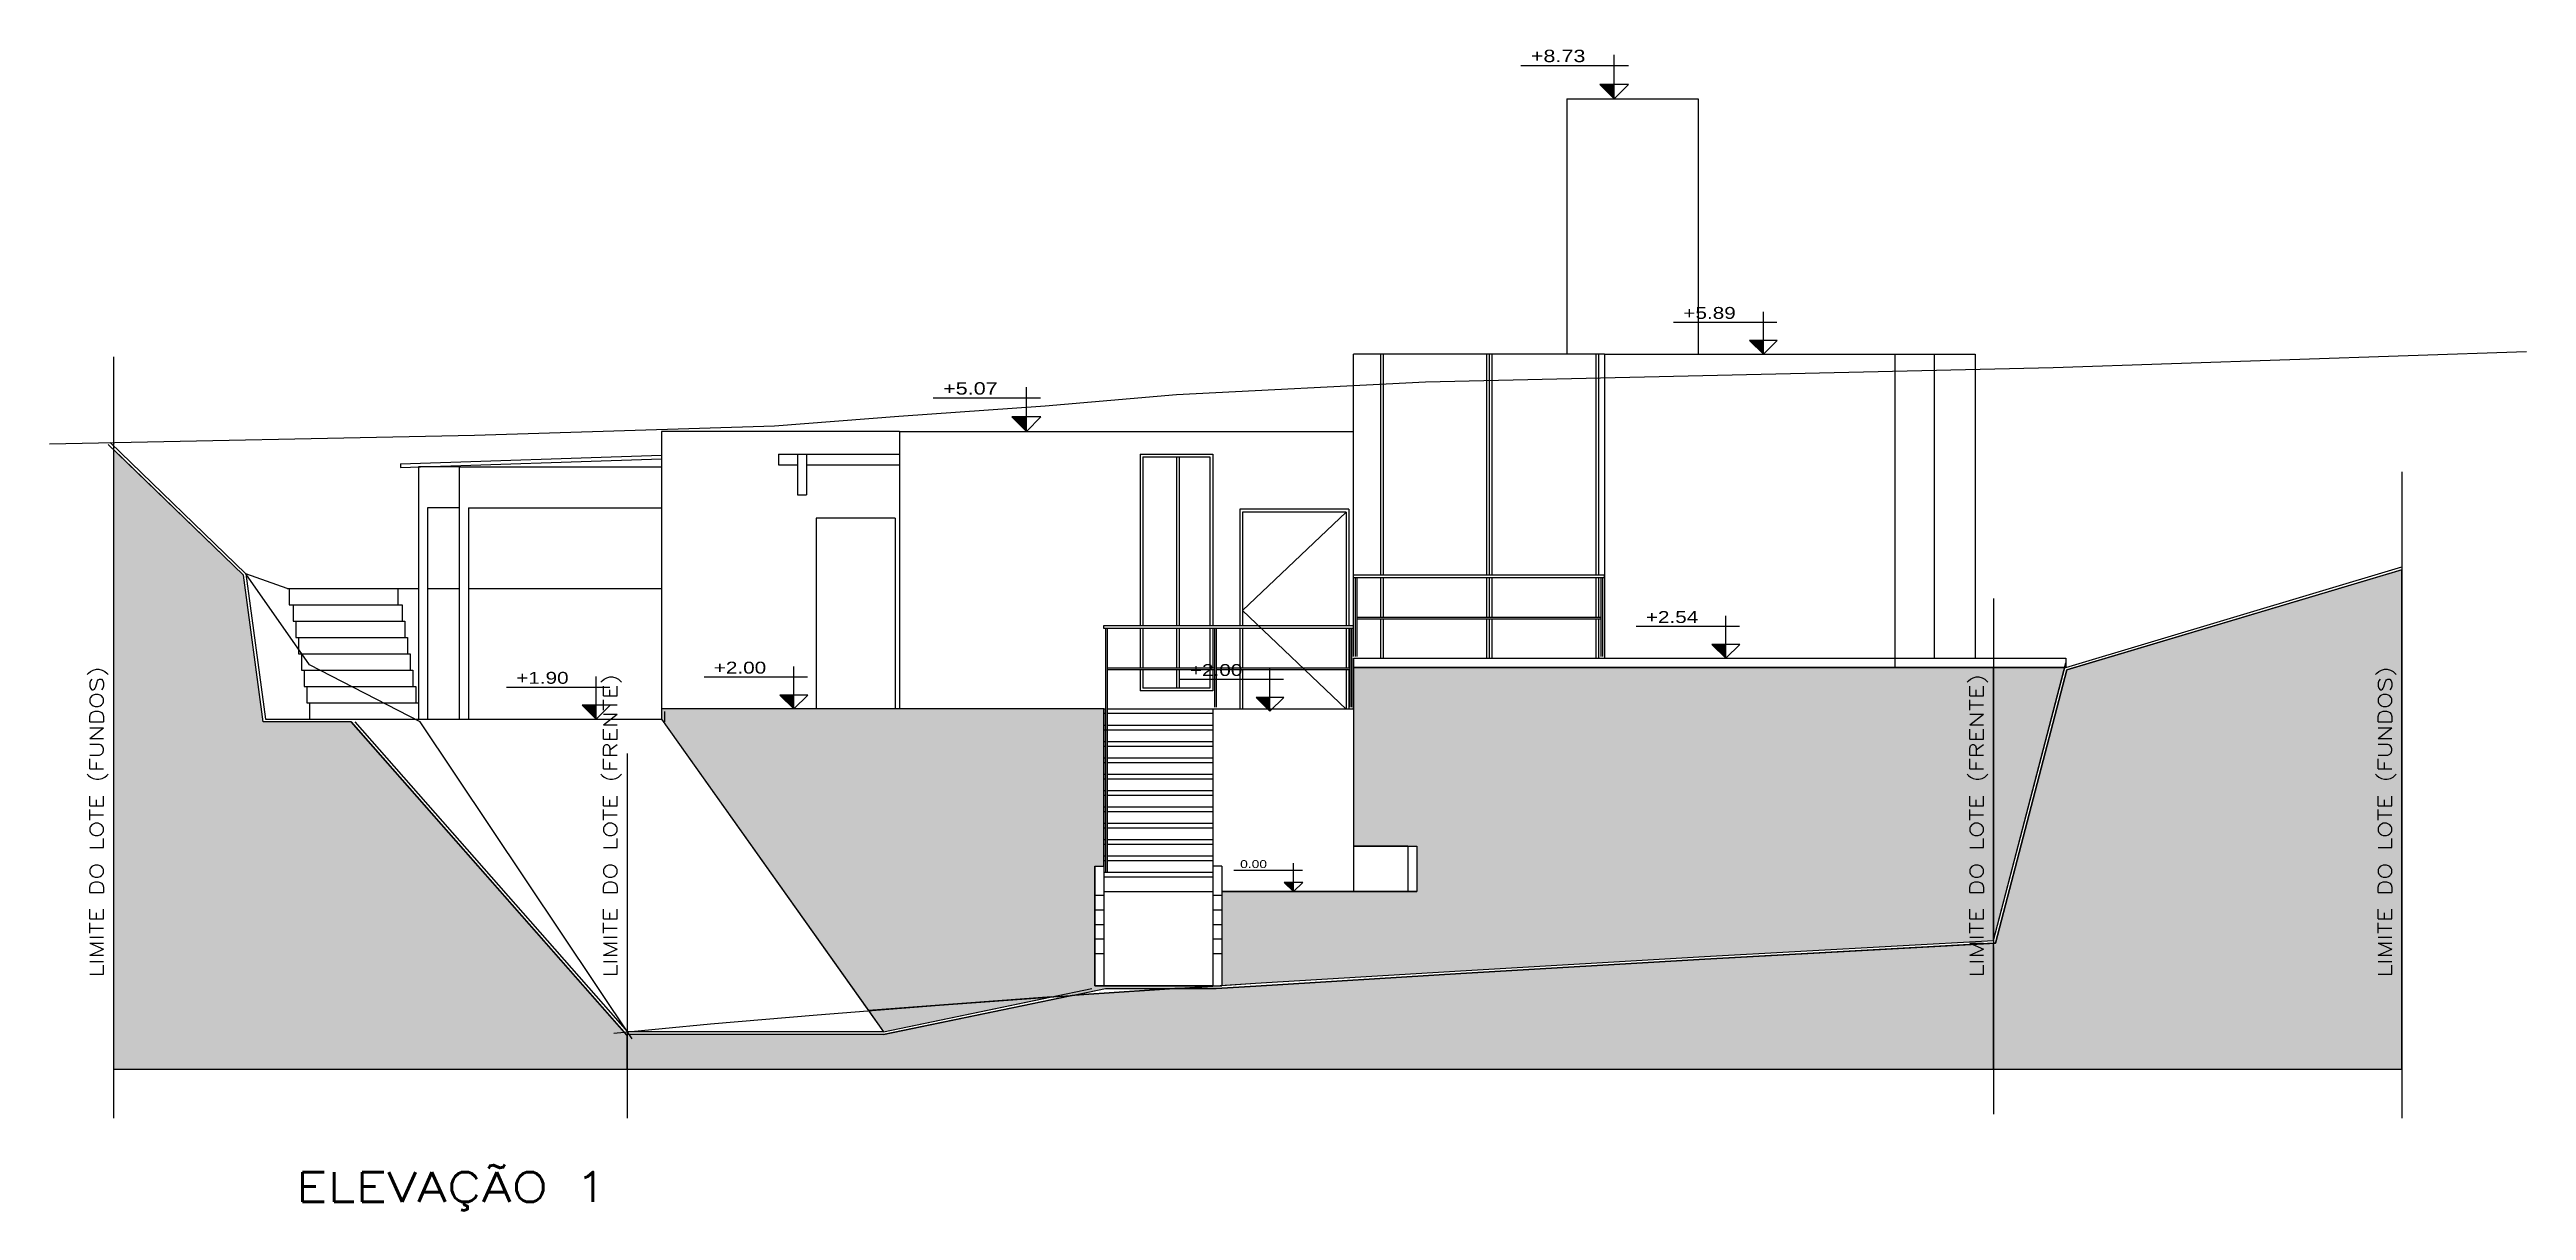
# Model space of a CAD drawing. Extents: x 285 to 405, y 94 to 191.
# Drawn here: x 287.02 to 314.31, y 141.51 to 154.3 of the extents above; entities that cross this region are included whole.
import ezdxf

# ---------------------------------------------------------------- set-up
doc = ezdxf.new("R2010")
doc.units = 0
doc.linetypes.add('HIDDEN', pattern=[9.525, 6.35, -3.175])
doc.layers.get('0').update_dxf_attribs({"linetype": 'CONTINUOUS'})
for name, color, linetype in [('A-CURVA', 11, 'CONTINUOUS'), ('A-LINE-10', 1, 'CONTINUOUS'), ('A-LINE-20', 2, 'CONTINUOUS'), ('A-LINE-30', 3, 'CONTINUOUS'), ('A-LINE-50', 5, 'CONTINUOUS'), ('COTAS', 3, 'CONTINUOUS'), ('G-HAT-20', 232, 'CONTINUOUS'), ('T-TEXT-30', 3, 'CONTINUOUS'), ('T-TEXT-60', 6, 'CONTINUOUS')]:
    doc.layers.add(name, color=color, linetype=linetype)
doc.styles.add('75-175', font='romans.shx', dxfattribs={"width": 1.3, "height": 0.328125})
doc.styles.add('75-80', font='romans.shx', dxfattribs={"width": 1.3, "height": 0.15})
doc.styles.add('80', font='BRASIL.SHX', dxfattribs={"width": 1.3, "height": 0.0875})

msp = doc.modelspace()

# ---------------------------------------------------------------- texts
at = {"layer": 'T-TEXT-30', "ltscale": 0.0005, "style": '75-80', "width": 1.3}
for s, p in [('LIMITE DO LOTE (FUNDOS)', (287.6153, 144.0831)), ('LIMITE DO LOTE (FRENTE)', (293.2738, 144.0831)), ('LIMITE DO LOTE (FRENTE)', (308.3275, 144.0831)), ('LIMITE DO LOTE (FUNDOS)', (312.8263, 144.0831))]:
    msp.add_text(s, height=0.15, rotation=90, dxfattribs=at).set_placement(p)
at = {"layer": 'T-TEXT-60', "ltscale": 0.0005, "style": '75-175', "width": 1.3}
msp.add_text('ELEVAÇÃO 1', height=0.32812, dxfattribs=at).set_placement((289.7352, 141.6085))

# ---------------------------------------------------------------- blocks, each defined once
blk = doc.blocks.new('NIVEL-C')
at = {"color": 1}
for p, q in [((-0.1, 0.233), (0.659, 0.233)), ((0, 0), (0, 0.312)), ((-0.102, 0.102), (0.102, 0.102)), ((0, 0), (-0.102, 0.102)), ((0, 0), (0.102, 0.102))]:
    blk.add_line(p, q, dxfattribs=at)
blk.add_solid([(0, 0.102), (0, 0), (0, 0.102), (0.102, 0.102)], dxfattribs=at)
at = {"color": 2, "style": '80', "width": 1.3}
blk.add_attdef('NIVEL', (0.1, 0.259), '', height=0.0875, dxfattribs=at)

# ---------------------------------------------------------------- hatches: boundary and pattern name
at = {"layer": 'A-LINE-10'}
h = msp.add_hatch(dxfattribs=at)
h.set_pattern_fill('AR-SAND', color=94, scale=0.005, style=0)
h.set_pattern_definition([(37.5, (262.69683, 74.73291), (-0.00800016, 0.2447066), [0, -0.19304, 0, -0.2159, 0, -0.206375]), (7.5, (262.69683, 74.7329), (0.2247616, 0.3584126), [0, -0.10414, 0, -0.17399, 0, -0.066675]), (327.5, (262.54062, 74.73291), (0.3954962, 0.0007186), [0, -0.0635, 0, -0.2286, 0, -0.29845]), (317.5, (262.54062, 74.7329), (0.3817782, 0.1114647), [0, -0.03175, 0, -0.14986, 0, -0.17145])])
h.paths.add_polyline_path([(301.386, 147.4974), (301.386, 147.0274), (301.386, 145.5274), (301.986, 145.5274), (302.086, 145.5274), (302.086, 145.0274), (301.386, 145.0274), (299.936, 145.0274), (299.936, 143.9927), (300.3087, 144.0173), (302.5672, 144.1562), (305.256, 144.3123), (308.4388, 144.4886), (308.4388, 147.4974)])
h.paths.add_polyline_path([(308.4388, 147.4974), (308.4388, 144.4886), (309.2229, 147.4974)])
h.paths.add_polyline_path([(296.0427, 143.7159), (296.8275, 143.778), (298.2884, 143.883), (298.6543, 143.9586), (299.4205, 143.9586), (299.836, 143.986), (299.836, 143.9886), (298.536, 143.9886), (298.536, 145.3074), (298.636, 145.3074), (298.636, 147.039), (298.636, 147.039), (298.636, 147.0397), (293.7649, 147.0397), (293.7649, 146.9274)])
h.paths.add_polyline_path([(296.0427, 143.7159), (296.2074, 143.4838), (298.0609, 143.8667), (296.8275, 143.778)])
at = {"layer": 'G-HAT-20'}
h = msp.add_hatch(color=256, dxfattribs=at)
h.paths.add_polyline_path([(308.4388, 144.3696), (308.4388, 143.0697), (312.9376, 143.0697), (312.9376, 148.5734), (309.2466, 147.4693)])
h.paths.add_polyline_path([(308.4388, 143.0697), (308.4388, 144.4585), (305.2577, 144.2823), (302.569, 144.1263), (300.3106, 143.9873), (299.8755, 143.9586), (299.4205, 143.9586), (298.4167, 143.8922), (298.2884, 143.883), (296.2104, 143.4538), (293.3851, 143.4538), (293.3851, 143.0697)])
h.paths.add_polyline_path([(293.3851, 143.0697), (293.3851, 143.4423), (290.3452, 146.8974), (289.3727, 146.8974), (289.1568, 148.5131), (287.7266, 149.8966), (287.7266, 143.0697)])

# ---------------------------------------------------------------- linework, layer by layer
at = {"layer": 'A-CURVA'}
for points in [[(287.0208, 149.9609), (291.7021, 150.0573), (295.0079, 150.1586), (296.3789, 150.2651), (297.9906, 150.3797), (299.436, 150.5053), (302.1823, 150.645), (309.0974, 150.8019), (314.3107, 150.9786)], [(293.4397, 143.4061), (291.1058, 146.8974), (289.8851, 147.5274), (289.1851, 148.5274), (287.6891, 149.9747)], [(293.2395, 143.4679), (294.3026, 143.569), (295.4774, 143.6713), (296.8275, 143.778), (298.4167, 143.8922), (300.3087, 144.0173), (302.5672, 144.1562), (305.256, 144.3123), (308.4388, 144.4886)]]:
    msp.add_lwpolyline(points, dxfattribs=at)
at = {"layer": 'A-LINE-10'}
for p, q in [((287.7266, 150.9181), (287.7266, 142.5311)), ((304.151, 150.9474), (301.686, 150.9474)), ((301.716, 150.9474), (301.716, 148.5157)), ((302.856, 148.5157), (302.856, 150.9474)), ((302.886, 148.5157), (302.886, 150.9474)), ((302.916, 148.5157), (302.916, 150.9474)), ((304.056, 150.9474), (304.056, 148.5157)), ((304.086, 150.9474), (304.086, 148.5157)), ((307.351, 150.9474), (308.236, 150.9474)), ((307.786, 150.9474), (307.786, 147.5974)), ((308.236, 150.9474), (308.236, 147.5974)), ((293.7649, 150.0974), (293.7649, 147.0397)), ((296.386, 150.0974), (293.7649, 150.0974)), ((290.8864, 149.7395), (293.7633, 149.8364)), ((295.051, 149.8474), (295.051, 149.7274)), ((295.051, 149.8474), (296.386, 149.8474)), ((295.261, 149.8474), (295.261, 149.3974)), ((295.361, 149.8474), (295.361, 149.3974)), ((299.036, 149.8474), (299.036, 147.9574)), ((299.036, 149.8474), (299.836, 149.8474)), ((299.836, 149.8474), (299.836, 147.9574)), ((290.8864, 149.7395), (290.888, 149.6995)), ((290.888, 149.6995), (293.7649, 149.7964)), ((291.5351, 149.7051), (291.0851, 149.7051)), ((291.0851, 149.7051), (291.0851, 147.1074)), ((291.5351, 149.7051), (291.5351, 146.9274)), ((291.5351, 149.7051), (293.7649, 149.7051)), ((295.051, 149.7274), (295.261, 149.7274)), ((295.361, 149.7274), (296.386, 149.7274)), ((299.066, 149.8174), (299.806, 149.8174)), ((299.066, 149.8174), (299.066, 147.9574)), ((299.436, 149.8174), (299.436, 147.9574)), ((299.466, 149.8174), (299.466, 147.9574)), ((299.806, 149.8174), (299.806, 147.9574)), ((312.9376, 149.6526), (312.9376, 142.5311)), ((295.261, 149.3974), (295.361, 149.3974)), ((291.1851, 149.2551), (291.1851, 146.9274)), ((291.5351, 149.2551), (291.1851, 149.2551)), ((291.5351, 149.2551), (291.5351, 149.2551)), ((291.6351, 149.2551), (291.6351, 146.9274)), ((291.6351, 149.2551), (293.7649, 149.2551)), ((295.466, 149.1397), (295.466, 147.0397)), ((296.336, 149.1397), (295.466, 149.1397)), ((296.336, 149.1397), (296.336, 147.0397)), ((300.1344, 149.239), (300.1344, 147.9574)), ((301.336, 149.239), (300.1344, 149.239)), ((300.1644, 149.209), (300.1644, 147.9574)), ((301.306, 149.209), (300.1644, 149.209)), ((301.306, 149.209), (301.306, 147.9574)), ((301.336, 149.239), (301.336, 147.9574)), ((289.6397, 148.3674), (289.1851, 148.5274)), ((289.1851, 148.5274), (289.399, 146.9274)), ((301.716, 148.4857), (301.716, 148.0507)), ((302.856, 148.0507), (302.856, 148.4857)), ((302.886, 148.0507), (302.886, 148.4857)), ((302.916, 148.0507), (302.916, 148.4857)), ((304.056, 148.4857), (304.056, 148.0507)), ((304.086, 148.4857), (304.086, 148.0507)), ((309.236, 147.4974), (312.9376, 148.6047)), ((289.6397, 148.3674), (289.6597, 148.3674)), ((289.6597, 148.3674), (289.6597, 148.1874)), ((289.6597, 148.3674), (290.8597, 148.3674)), ((289.6597, 148.1874), (290.9051, 148.1874)), ((289.6851, 148.1874), (289.7051, 148.1874)), ((289.7051, 148.1874), (289.7051, 148.0074)), ((290.8397, 148.3674), (290.8597, 148.3674)), ((290.8597, 148.3674), (290.8597, 148.1874)), ((290.8597, 148.3674), (291.0851, 148.3674)), ((290.8851, 148.1874), (290.9051, 148.1874)), ((290.9051, 148.1874), (290.9051, 148.0074)), ((291.1851, 148.3674), (291.5351, 148.3674)), ((291.6351, 148.3674), (293.7649, 148.3674)), ((308.4388, 148.257), (308.4388, 142.5769)), ((289.7051, 148.0074), (289.7351, 148.0074)), ((289.7351, 148.0074), (289.7351, 147.8274)), ((289.7351, 148.0074), (290.9051, 148.0074)), ((290.9051, 148.0074), (290.9351, 148.0074)), ((290.9351, 148.0074), (290.9351, 147.8274)), ((299.036, 147.9274), (299.036, 147.493)), ((299.066, 147.9274), (299.066, 147.493)), ((299.436, 147.9274), (299.436, 147.493)), ((299.466, 147.9274), (299.466, 147.493)), ((299.806, 147.9274), (299.806, 147.493)), ((299.836, 147.9574), (299.836, 147.958)), ((299.836, 147.9274), (299.836, 147.493)), ((300.1344, 147.9274), (300.1344, 147.4924)), ((300.1644, 147.9274), (300.1644, 147.4924)), ((301.306, 147.9274), (301.306, 147.4924)), ((301.336, 147.9274), (301.336, 147.4924)), ((301.716, 148.0307), (301.716, 147.5974)), ((302.856, 147.5974), (302.856, 148.0307)), ((302.886, 147.5974), (302.886, 148.0307)), ((302.916, 147.5974), (302.916, 148.0307)), ((304.056, 148.0307), (304.056, 147.5974)), ((304.086, 148.0307), (304.086, 147.5974)), ((289.7351, 147.8274), (289.7651, 147.8274)), ((289.7651, 147.8274), (289.7651, 147.6474)), ((289.7651, 147.8274), (290.9351, 147.8274)), ((289.7651, 147.6474), (289.7951, 147.6474)), ((289.7951, 147.6474), (289.7951, 147.4674)), ((289.7951, 147.6474), (290.9651, 147.6474)), ((290.9351, 147.8274), (290.9651, 147.8274)), ((290.9651, 147.8274), (290.9651, 147.6474)), ((290.9651, 147.6474), (290.9951, 147.6474)), ((290.9951, 147.6474), (290.9951, 147.4674)), ((289.7951, 147.4674), (289.8251, 147.4674)), ((289.8251, 147.4674), (289.8251, 147.2874)), ((289.8251, 147.4674), (290.9951, 147.4674)), ((290.9951, 147.4674), (291.0251, 147.4674)), ((291.0251, 147.4674), (291.0251, 147.2874)), ((299.036, 147.473), (299.036, 147.239)), ((299.066, 147.473), (299.066, 147.269)), ((299.436, 147.473), (299.436, 147.269)), ((299.466, 147.473), (299.466, 147.269)), ((299.806, 147.473), (299.806, 147.269)), ((299.836, 147.473), (299.836, 147.239)), ((300.1344, 147.4724), (300.1344, 147.039)), ((300.1644, 147.4724), (300.1644, 147.039)), ((301.306, 147.4724), (301.306, 147.039)), ((301.336, 147.4724), (301.336, 147.039)), ((301.386, 147.4974), (309.236, 147.4974)), ((308.4388, 147.4974), (301.386, 147.4974)), ((307.351, 147.5974), (307.351, 147.4974)), ((308.4388, 144.4886), (309.236, 147.5474)), ((308.4388, 144.4886), (308.4388, 147.4974)), ((309.236, 147.5974), (309.236, 147.4974)), ((289.8251, 147.2874), (291.0551, 147.2874)), ((289.8551, 147.2874), (289.8551, 147.1074)), ((289.8551, 147.1074), (291.0851, 147.1074)), ((289.8851, 147.1074), (289.8851, 146.9274)), ((291.0551, 147.2874), (291.0551, 147.1074)), ((291.0851, 147.1074), (291.0851, 146.9274)), ((299.836, 147.239), (299.036, 147.239)), ((299.806, 147.269), (299.066, 147.269)), ((289.399, 146.9274), (293.7649, 146.9274)), ((290.3851, 146.8974), (293.3885, 143.4838)), ((291.5351, 146.9274), (291.6351, 146.9274)), ((298.636, 147.0397), (293.7649, 147.0397)), ((293.7649, 147.0397), (293.7649, 146.9274)), ((293.7649, 146.9274), (296.2074, 143.4838)), ((298.6552, 147.039), (298.636, 147.039)), ((298.6552, 146.989), (298.636, 146.989)), ((298.6552, 146.8574), (298.636, 146.8574)), ((299.836, 147.039), (298.6752, 147.039)), ((299.836, 146.989), (298.6752, 146.989)), ((299.836, 146.8574), (298.6752, 146.8574)), ((293.3851, 146.5482), (293.3851, 142.5311)), ((299.836, 146.8074), (298.636, 146.8074)), ((298.6552, 146.6774), (298.636, 146.6774)), ((298.6552, 146.6274), (298.636, 146.6274)), ((299.836, 146.6774), (298.6752, 146.6774)), ((299.836, 146.6274), (298.6752, 146.6274)), ((298.6552, 146.4974), (298.636, 146.4974)), ((298.6552, 146.4474), (298.636, 146.4474)), ((298.6552, 146.3174), (298.636, 146.3174)), ((299.836, 146.4974), (298.6752, 146.4974)), ((299.836, 146.4474), (298.6752, 146.4474)), ((299.836, 146.3174), (298.6752, 146.3174)), ((298.6552, 146.2674), (298.636, 146.2674)), ((298.6552, 146.1374), (298.636, 146.1374)), ((298.6552, 146.0874), (298.636, 146.0874)), ((299.836, 146.2674), (298.6752, 146.2674)), ((299.836, 146.1374), (298.6752, 146.1374)), ((299.836, 146.0874), (298.6752, 146.0874)), ((298.6552, 145.9574), (298.636, 145.9574)), ((298.6552, 145.9074), (298.636, 145.9074)), ((298.6552, 145.7774), (298.636, 145.7774)), ((299.836, 145.9574), (298.6752, 145.9574)), ((299.836, 145.9074), (298.6752, 145.9074)), ((299.836, 145.7774), (298.6752, 145.7774)), ((298.6552, 145.7274), (298.636, 145.7274)), ((298.6552, 145.5974), (298.636, 145.5974)), ((298.6552, 145.5474), (298.636, 145.5474)), ((299.836, 145.7274), (298.6752, 145.7274)), ((299.836, 145.5974), (298.6752, 145.5974)), ((299.836, 145.5474), (298.6752, 145.5474)), ((301.986, 145.5274), (301.386, 145.5274)), ((301.386, 145.5274), (301.986, 145.5274)), ((298.6552, 145.4174), (298.636, 145.4174)), ((298.6552, 145.3674), (298.636, 145.3674)), ((299.836, 145.2374), (298.636, 145.2374)), ((299.836, 145.1874), (298.636, 145.1874)), ((299.836, 145.4174), (298.6752, 145.4174)), ((299.836, 145.3674), (298.6752, 145.3674)), ((298.636, 145.0274), (299.836, 145.0274)), ((299.936, 145.0274), (301.386, 145.0274)), ((299.936, 145.0274), (299.936, 143.9927)), ((301.386, 145.0274), (302.086, 145.0274)), ((305.256, 144.3123), (308.4388, 144.4886)), ((300.3087, 144.0173), (302.5672, 144.1562)), ((302.5672, 144.1562), (305.256, 144.3123)), ((296.2074, 143.4838), (298.506, 143.9586)), ((298.536, 143.9886), (299.936, 143.9886)), ((299.936, 143.9927), (300.3087, 144.0173)), ((296.2074, 143.4838), (293.3885, 143.4838))]:
    msp.add_line(p, q, dxfattribs=at)
at = {"layer": 'A-LINE-10', "linetype": 'HIDDEN'}
for p, q in [((301.306, 149.209), (300.1644, 148.124)), ((300.1644, 148.124), (301.306, 147.039))]:
    msp.add_line(p, q, dxfattribs=at)
at = {"layer": 'A-LINE-10'}
for points in [[(293.3851, 143.0697), (293.3851, 143.4423), (290.3452, 146.8974), (289.3727, 146.8974), (289.1568, 148.5131), (287.7266, 149.8966), (287.7266, 143.0697)], [(308.4623, 144.4598), (308.4388, 144.4585), (308.4388, 143.0697), (312.9376, 143.0697), (312.9376, 148.5734), (309.2466, 147.4693)], [(308.4388, 147.4974), (308.4388, 144.4886), (309.2229, 147.4974)], [(296.0427, 143.7159), (296.8275, 143.778), (298.2884, 143.883), (298.6543, 143.9586), (299.4205, 143.9586), (299.836, 143.986), (299.836, 143.9886), (298.536, 143.9886), (298.536, 145.3074), (298.636, 145.3074), (298.636, 147.039), (298.636, 147.039), (298.636, 147.0397), (293.7649, 147.0397), (293.7649, 146.9274)], [(308.4388, 143.0697), (308.4388, 144.4585), (305.2577, 144.2823), (302.569, 144.1263), (300.3106, 143.9873), (299.8755, 143.9586), (299.4205, 143.9586), (298.4167, 143.8922), (298.2884, 143.883), (296.2104, 143.4538), (293.3851, 143.4538), (293.3851, 143.0697)], [(296.0427, 143.7159), (296.2074, 143.4838), (298.0609, 143.8667), (296.8275, 143.778)]]:
    msp.add_lwpolyline(points, close=True, dxfattribs=at)
at = {"layer": 'A-LINE-20', "ltscale": 0.0005}
for p, q in [((303.736, 153.7597), (303.736, 150.9474)), ((305.186, 153.7597), (305.186, 150.9474))]:
    msp.add_line(p, q, dxfattribs=at)
at = {"layer": 'A-LINE-20'}
for p, q in [((303.736, 153.7597), (305.186, 153.7597)), ((296.386, 150.0974), (301.386, 150.0974)), ((296.386, 150.0974), (296.386, 147.0397)), ((301.386, 148.5157), (304.151, 148.5157)), ((301.386, 148.4857), (301.386, 148.5157)), ((304.151, 148.4857), (301.386, 148.4857)), ((301.4052, 148.4857), (301.4052, 147.6157)), ((301.4252, 148.4857), (301.4252, 147.6157)), ((304.1117, 148.4857), (304.1117, 147.6157)), ((304.1317, 148.4857), (304.1317, 147.6157)), ((304.151, 148.4857), (304.151, 148.5157)), ((298.636, 147.928), (298.636, 147.958)), ((298.636, 147.9574), (301.386, 147.9574)), ((298.636, 147.9274), (298.636, 147.9574)), ((301.386, 147.9274), (298.636, 147.9274)), ((298.6552, 147.928), (298.6552, 145.2374)), ((298.6752, 147.928), (298.6752, 145.2374)), ((299.8552, 147.9274), (299.8552, 147.0574)), ((299.8752, 147.9274), (299.8752, 147.0574)), ((301.3467, 147.9274), (301.3467, 147.0574)), ((301.3667, 147.9274), (301.3667, 147.0574)), ((301.386, 147.9274), (301.386, 147.9574)), ((301.4252, 148.0507), (304.1117, 148.0507)), ((301.4252, 148.0307), (304.1117, 148.0307)), ((298.6752, 147.493), (299.8552, 147.493)), ((298.6752, 147.473), (299.8552, 147.473)), ((299.8752, 147.4924), (301.3467, 147.4924)), ((299.8752, 147.4724), (301.3467, 147.4724)), ((301.386, 147.0374), (301.386, 147.5974)), ((301.386, 147.5974), (301.386, 147.0274)), ((298.636, 147.0397), (298.636, 143.9886)), ((299.836, 147.0374), (299.836, 143.9886)), ((298.536, 145.3074), (298.536, 145.0574)), ((298.536, 145.3074), (298.536, 143.9886)), ((298.536, 145.3074), (298.636, 145.3074)), ((299.936, 145.3074), (299.836, 145.3074)), ((299.936, 145.3074), (299.936, 143.9886)), ((298.536, 144.9867), (298.636, 144.9867)), ((299.836, 144.9867), (299.936, 144.9867)), ((298.536, 144.8264), (298.636, 144.8264)), ((298.536, 144.666), (298.636, 144.666)), ((299.836, 144.8264), (299.936, 144.8264)), ((299.836, 144.666), (299.936, 144.666)), ((298.536, 144.5057), (298.636, 144.5057)), ((299.836, 144.5057), (299.936, 144.5057)), ((298.536, 144.3453), (298.636, 144.3453)), ((299.836, 144.3453), (299.936, 144.3453))]:
    msp.add_line(p, q, dxfattribs=at)
at = {"layer": 'A-LINE-20', "color": 3}
for p, q in [((301.386, 147.6157), (301.386, 150.9474)), ((301.686, 150.9474), (301.386, 150.9474)), ((301.686, 150.9474), (301.686, 148.5157)), ((304.151, 150.9474), (307.351, 150.9474)), ((304.151, 150.9474), (304.151, 147.5974)), ((307.351, 150.9474), (307.351, 147.5974)), ((301.686, 148.4857), (301.686, 148.0507)), ((301.686, 148.0307), (301.686, 147.5974))]:
    msp.add_line(p, q, dxfattribs=at)
at = {"layer": 'A-LINE-30'}
for p, q in [((301.386, 147.5974), (304.151, 147.5974)), ((301.386, 147.4974), (301.386, 147.0274)), ((304.151, 147.5974), (309.236, 147.5974)), ((301.386, 147.039), (299.836, 147.039)), ((301.386, 147.0374), (301.386, 145.0274)), ((301.386, 147.0274), (301.386, 145.5274)), ((301.986, 145.5274), (301.986, 145.0274)), ((301.986, 145.5274), (302.086, 145.5274)), ((301.986, 145.5274), (302.086, 145.5274)), ((302.086, 145.5274), (302.086, 145.0274)), ((302.086, 145.5274), (302.086, 145.0274)), ((301.386, 145.0274), (299.936, 145.0274)), ((302.086, 145.0274), (301.386, 145.0274))]:
    msp.add_line(p, q, dxfattribs=at)
at = {"layer": 'A-LINE-50'}
for p, q in [((309.2466, 147.4693), (312.9462, 148.576)), ((290.3452, 146.8974), (293.375, 143.4538)), ((293.7949, 147.0097), (293.7949, 146.8974)), ((296.2104, 143.4538), (298.6543, 143.9586)), ((296.2104, 143.4538), (293.375, 143.4538))]:
    msp.add_line(p, q, dxfattribs=at)
for points in [[(290.3452, 146.8974), (289.3727, 146.8974), (289.1568, 148.5131), (287.6682, 149.9531)], [(298.6543, 143.9586), (299.8755, 143.9586), (300.3106, 143.9873), (302.569, 144.1263), (305.2577, 144.2823), (308.4623, 144.4598), (309.2466, 147.4693)]]:
    msp.add_lwpolyline(points, dxfattribs=at)

# ---------------------------------------------------------------- block references
at = {"layer": 'COTAS'}
ref = msp.add_blockref('NIVEL-C', (304.2594, 153.7597), dxfattribs=dict(at, xscale=-1.5625, yscale=1.5625, zscale=1.5625))
ref.add_attrib('NIVEL', '+8.73', (303.3412, 154.1651), dxfattribs={"layer": '0', "color": 2, "height": 0.13672, "style": '80', "width": 1.3})
ref = msp.add_blockref('NIVEL-C', (305.903, 150.9474), dxfattribs=dict(at, xscale=-1.5, yscale=1.5, zscale=1.5))
ref.add_attrib('NIVEL', '+5.89', (305.0215, 151.3366), dxfattribs={"layer": '0', "color": 2, "height": 0.13125, "style": '80', "width": 1.3})
ref = msp.add_blockref('NIVEL-C', (297.7842, 150.0974), dxfattribs=dict(at, xscale=-1.5625, yscale=1.5625, zscale=1.5625))
ref.add_attrib('NIVEL', '+5.07', (296.8659, 150.5028), dxfattribs={"layer": '0', "color": 2, "height": 0.13672, "style": '80', "width": 1.3})
ref = msp.add_blockref('NIVEL-C', (305.4898, 147.5974), dxfattribs=dict(at, xscale=-1.5, yscale=1.5, zscale=1.5))
ref.add_attrib('NIVEL', '+2.54', (304.6083, 147.9866), dxfattribs={"layer": '0', "color": 2, "height": 0.13125, "style": '80', "width": 1.3})
ref = msp.add_blockref('NIVEL-C', (293.0439, 146.9274), dxfattribs=dict(at, xscale=-1.5, yscale=1.5, zscale=1.5))
ref.add_attrib('NIVEL', '+1.90', (292.1624, 147.3166), dxfattribs={"layer": '0', "color": 2, "height": 0.13125, "style": '80', "width": 1.3})
ref = msp.add_blockref('NIVEL-C', (295.2208, 147.0397), dxfattribs=dict(at, xscale=-1.5, yscale=1.5, zscale=1.5))
ref.add_attrib('NIVEL', '+2.00', (294.3393, 147.4289), dxfattribs={"layer": '0', "color": 2, "height": 0.13125, "style": '80', "width": 1.3})
ref = msp.add_blockref('NIVEL-C', (300.4669, 147.0134), dxfattribs=dict(at, xscale=-1.5, yscale=1.5, zscale=1.5))
ref.add_attrib('NIVEL', '+2.00', (299.5854, 147.4027), dxfattribs={"layer": '0', "color": 2, "height": 0.13125, "style": '80', "width": 1.3})
ref = msp.add_blockref('NIVEL-C', (300.7261, 145.0274), dxfattribs=dict(at, xscale=-1))
ref.add_attrib('NIVEL', '0.00', (300.1384, 145.2869), dxfattribs={"layer": '0', "color": 2, "height": 0.0875, "style": '80', "width": 1.3})

msp.set_redraw_order([(e.dxf.handle, doc.entitydb.next_handle()) for e in msp.query("TEXT MTEXT ATTDEF DIMENSION ARC_DIMENSION")])  # texts and dimensions are drawn at this point

doc.saveas('drawing.dxf')
